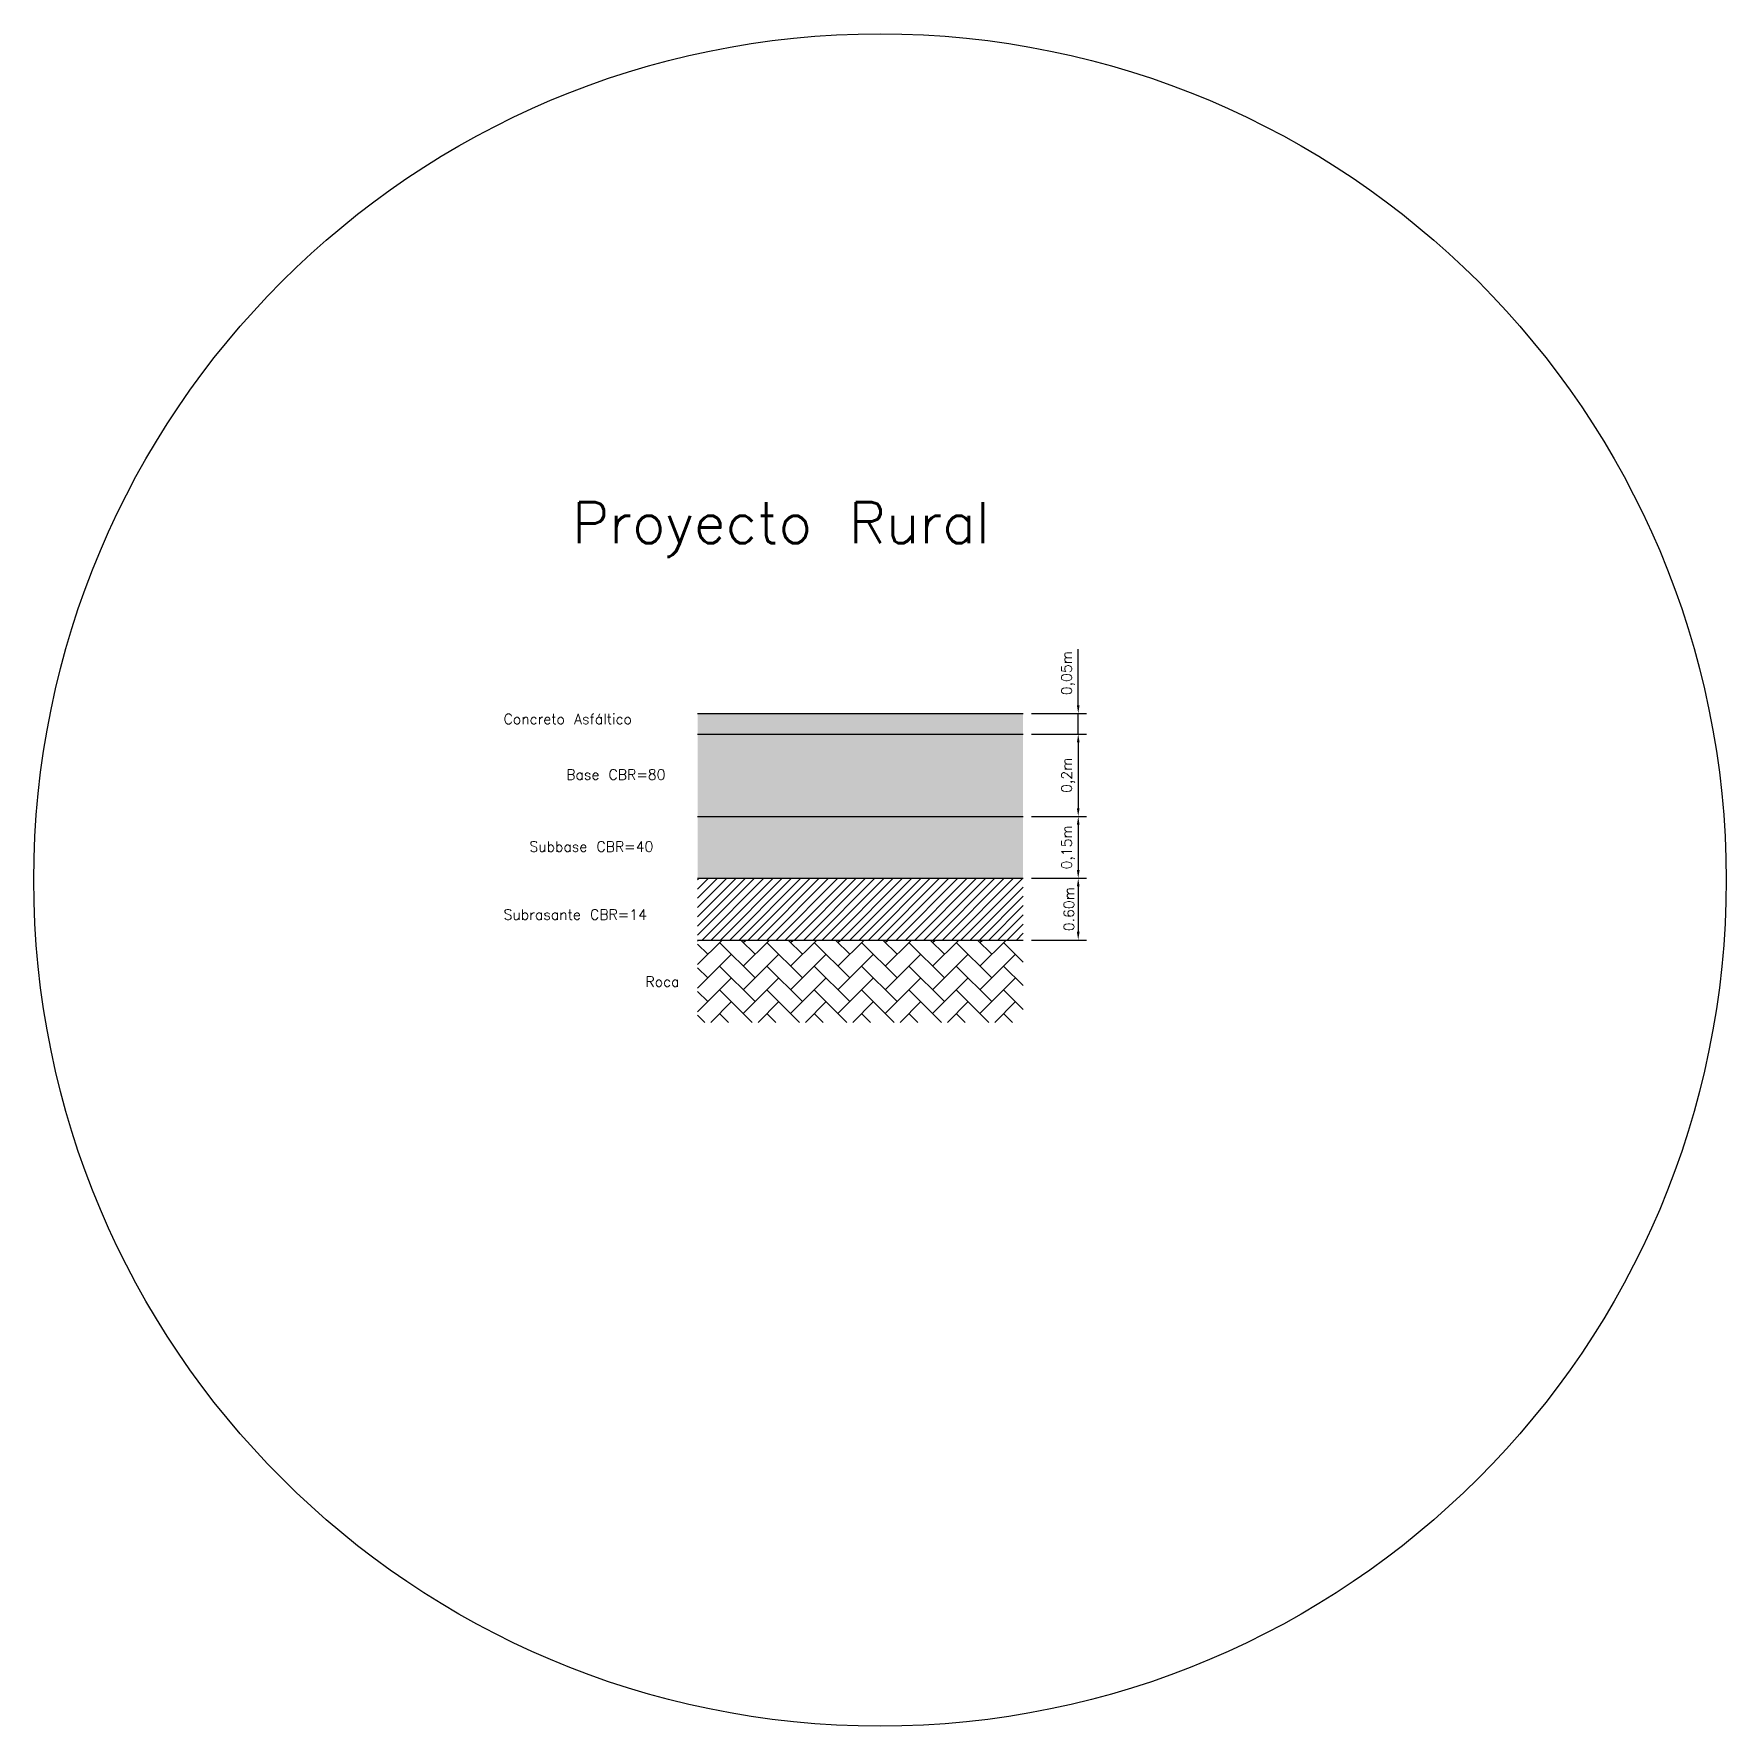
# Model space of a CAD drawing. Header units: millimetres. Extents: x 973.91 to 983.46, y 765.7 to 769.8.
# Drawn here: x 979.352 to 983.462, y 765.695 to 769.805 of the extents above; entities that cross this region are included whole.
import ezdxf

# ---------------------------------------------------------------- set-up
doc = ezdxf.new("R2010")
doc.units = ezdxf.units.MM
doc.styles.get("Standard").update_dxf_attribs({"font": 'txt.shx', "height": 0.025})
doc.dimstyles.new('Paquete', dxfattribs={"dimtxt": 0.01, "dimasz": 0.02, "dimexe": 0.02, "dimexo": 0.02, "dimgap": 0.01, "dimtad": 1, "dimtxsty": 'Standard', "dimcen": 0.02, "dimadec": 0, "dimazin": 0, "dimtfac": 1, "dimtmove": 0, "dimatfit": 3, "dimfxl": 0, "dimarcsym": 0})

msp = doc.modelspace()

# ---------------------------------------------------------------- texts
at = {"color": 6}
msp.add_text('Proyecto Rural', height=0.1, dxfattribs=at).set_placement((980.6593, 768.5677))
for s, p in [('Concreto Asfáltico', (980.4931, 768.1283)), ('Base CBR=80', (980.6452, 767.9932)), ('Subbase CBR=40', (980.5558, 767.8185)), ('Subrasante CBR=14', (980.4931, 767.6534)), ('Roca', (980.8375, 767.4906))]:
    msp.add_text(s, height=0.025).set_placement(p)

# ---------------------------------------------------------------- blocks, each defined once
blk = doc.blocks.new('*D11')
at = {"color": 0, "lineweight": -2}
for p, q in [((981.8884, 768.1741), (981.8884, 768.31)), ((981.7747, 768.1541), (981.9084, 768.1541)), ((981.8884, 768.1041), (981.8884, 768.1541)), ((981.7747, 768.1041), (981.9084, 768.1041)), ((981.8884, 768.0841), (981.8884, 768.0641))]:
    blk.add_line(p, q, dxfattribs=at)
at = {"color": 0}
for points in [[(981.8851, 768.1741), (981.8917, 768.1741), (981.8884, 768.1541)], [(981.8851, 768.0841), (981.8917, 768.0841), (981.8884, 768.1041)]]:
    blk.add_solid(points, dxfattribs=at)
at = {"layer": 'Defpoints', "color": 0}
for p in [(981.7547, 768.1541), (981.8884, 768.1541), (981.7547, 768.1041)]:
    blk.add_point(p, dxfattribs=at)
at = {"color": 0, "insert": (981.8638, 768.2521), "char_height": 0.025, "attachment_point": 5, "rotation": 90}
blk.add_mtext('0,05m', dxfattribs=at)
blk = doc.blocks.new('*D8')
at = {"color": 0, "lineweight": -2}
for p, q in [((981.7747, 768.1041), (981.9084, 768.1041)), ((981.8884, 768.0841), (981.8884, 767.9241)), ((981.7747, 767.9041), (981.9084, 767.9041))]:
    blk.add_line(p, q, dxfattribs=at)
at = {"color": 0}
for points in [[(981.8851, 768.0841), (981.8917, 768.0841), (981.8884, 768.1041)], [(981.8851, 767.9241), (981.8917, 767.9241), (981.8884, 767.9041)]]:
    blk.add_solid(points, dxfattribs=at)
at = {"layer": 'Defpoints', "color": 0}
for p in [(981.7547, 768.1041), (981.7547, 767.9041), (981.8884, 767.9041)]:
    blk.add_point(p, dxfattribs=at)
at = {"color": 0, "insert": (981.8638, 768.0041), "char_height": 0.025, "attachment_point": 5, "rotation": 90}
blk.add_mtext('0,2m', dxfattribs=at)
blk = doc.blocks.new('*D10')
at = {"color": 0, "lineweight": -2}
for p, q in [((981.7747, 767.9041), (981.9084, 767.9041)), ((981.8884, 767.8841), (981.8884, 767.7741)), ((981.7747, 767.7541), (981.9084, 767.7541))]:
    blk.add_line(p, q, dxfattribs=at)
at = {"color": 0}
for points in [[(981.8851, 767.8841), (981.8917, 767.8841), (981.8884, 767.9041)], [(981.8851, 767.7741), (981.8917, 767.7741), (981.8884, 767.7541)]]:
    blk.add_solid(points, dxfattribs=at)
at = {"layer": 'Defpoints', "color": 0}
for p in [(981.7547, 767.9041), (981.7547, 767.7541), (981.8884, 767.7541)]:
    blk.add_point(p, dxfattribs=at)
at = {"color": 0, "insert": (981.8638, 767.8291), "char_height": 0.025, "attachment_point": 5, "rotation": 90}
blk.add_mtext('0,15m', dxfattribs=at)
blk = doc.blocks.new('*D9')
at = {"color": 0, "lineweight": -2}
for p, q in [((981.7747, 767.7541), (981.9084, 767.7541)), ((981.8884, 767.7341), (981.8884, 767.6241)), ((981.7747, 767.6041), (981.9084, 767.6041))]:
    blk.add_line(p, q, dxfattribs=at)
at = {"color": 0}
for points in [[(981.8851, 767.7341), (981.8917, 767.7341), (981.8884, 767.7541)], [(981.8851, 767.6241), (981.8917, 767.6241), (981.8884, 767.6041)]]:
    blk.add_solid(points, dxfattribs=at)
at = {"layer": 'Defpoints', "color": 0}
for p in [(981.7547, 767.7541), (981.7547, 767.6041), (981.8884, 767.6041)]:
    blk.add_point(p, dxfattribs=at)
at = {"color": 0, "insert": (981.8659, 767.6791), "char_height": 0.025, "attachment_point": 5, "rotation": 90}
blk.add_mtext('0.60m', dxfattribs=at)

# ---------------------------------------------------------------- dimensions: what is measured, and where the dimension line sits
for base, p1, p2, picture, middle in [((981.8884, 768.1541), (981.7547, 768.1041), (981.7547, 768.1541), '*D11', (981.8638, 768.2521)), ((981.8884, 767.9041), (981.7547, 768.1041), (981.7547, 767.9041), '*D8', (981.8638, 768.0041)), ((981.8884, 767.7541), (981.7547, 767.9041), (981.7547, 767.7541), '*D10', (981.8638, 767.8291))]:
    dim = msp.add_linear_dim(base=base, p1=p1, p2=p2, angle=90, dimstyle='Paquete', override={"dimpost": 'm'})
    dim.commit()
    dim.dimension.update_dxf_attribs({"geometry": picture, "text_midpoint": middle})
dim = msp.add_linear_dim(base=(981.8884, 767.6041), p1=(981.7547, 767.7541), p2=(981.7547, 767.6041), angle=90, text='0.60m', dimstyle='Paquete', override={"dimpost": 'm'})
dim.commit()
dim.dimension.update_dxf_attribs({"geometry": '*D9', "text_midpoint": (981.8659, 767.6791)})

# ---------------------------------------------------------------- hatches: boundary and pattern name
msp.add_hatch(color=256).paths.add_polyline_path([(981.7547, 768.1541), (980.9641, 768.1541), (980.9641, 768.1041), (981.7547, 768.1041)])
h = msp.add_hatch()
h.set_pattern_fill('GRAVEL', color=256, scale=0.001, style=0)
h.set_pattern_definition([(228.0128, (4.4837623, 0.0254), (-0.203200172659, -0.228600280895), [0.00341721, -0.338305]), (184.9697, (4.4814763, 0.02286), (0.3048004930618, 0.0253998207539), [0.00586405, -0.58054]), (132.5104, (4.4756343, 0.022352), (0.2539998151833, -0.2794002729246), [0.00413482, -0.409347]), (267.2737, (4.4657283, 0.016002), (0.0253998897083, 0.5079998365337), [0.00534005, -0.528664]), (292.8337, (4.4654743, 0.010668), (-0.127000360555, 0.3048001733005), [0.00523634, -0.518398]), (357.2737, (4.4675063, 0.005842), (-0.5079998365337, 0.0253998897083), [0.00534005, -0.528664]), (37.6942, (4.4728403, 0.005588), (-0.3302002086124, -0.25399977356985), [0.00706194, -0.699131]), (72.2553, (4.4784283, 0.009906), (0.1778003556547, 0.5588001620604), [0.0066672, -0.660053]), (121.4296, (4.4804603, 0.016256), (-0.2032000523526, 0.3301996115997), [0.00535813, -0.530455]), (175.2364, (4.4776663, 0.020828), (0.2793997805305, -0.0253997616272), [0.00611713, -0.299739]), (222.3974, (4.4715703, 0.021336), (-0.3048000091724, -0.27939963650637), [0.00791078, -0.783168]), (138.8141, (4.4908743, 0.015748), (-0.1777998867422, 0.1523997655712), [0.00270005, -0.267306]), (171.4692, (4.4888423, 0.017526), (0.3301994959559, -0.0508001280005), [0.00513682, -0.508546]), (225, (4.483762, 0.018288), (-5e-18, -0.02539998269), [0.00359209, -0.0323289]), (203.1986, (4.4819843, 0.021336), (0.127000428256, 0.050800222743), [0.00193441, -0.191506]), (291.8014, (4.4802063, 0.020574), (-0.025400017819, 0.076200049087), [0.00273566, -0.134048]), (30.9638, (4.4812223, 0.018034), (0.076199919548, 0.050800039587), [0.0044432, -0.143663]), (161.5651, (4.485032, 0.02032), (0.05080002318, -0.025399962225), [0.00321287, -0.077109]), (16.3895, (4.4654743, 0.020574), (0.2540001401397, 0.0761998414997), [0.00450088, -0.445588]), (70.3462, (4.4697923, 0.021844), (-0.1015997168868, -0.2793996048855), [0.00377599, -0.373822]), (293.1986, (4.4850323, 0.0254), (-0.050800222743, 0.127000428256), [0.0038688, -0.189572]), (343.6105, (4.4865563, 0.021844), (-0.2540001401397, 0.0761998414997), [0.00450088, -0.445588]), (339.444, (4.4654743, 0.004826), (-0.1270001576426, 0.0507999383605), [0.00434035, -0.212677]), (294.7751, (4.4695383, 0.003302), (-0.1269997040363, 0.2793998702616), [0.00363672, -0.360036]), (66.8014, (4.4852863, 0), (0.050800222743, 0.127000428256), [0.0038688, -0.189572]), (17.354, (4.4868103, 0.003556), (-0.3302000178186, -0.101599846756), [0.00425783, -0.421524]), (69.444, (4.4728403, 0), (-0.0507999383605, -0.1270001576426), [0.00217018, -0.214848]), (101.3099, (4.4837623, 0), (-0.025399874629, 0.10159967461), [0.00129515, -0.12822]), (165.9638, (4.4835083, 0.00127), (0.076200053547, -0.02539995604), [0.00523634, -0.0994905]), (186.009, (4.4784283, 0.00254), (0.2539996254443, 0.0253999406855), [0.00485267, -0.480414]), (303.6901, (4.481222, 0.015748), (-0.025400008713, 0.050799950992), [0.00366324, -0.0879178]), (353.1572, (4.4832543, 0.0127), (0.4318001785664, -0.05080022751655), [0.00639557, -0.63316]), (60.9454, (4.4896043, 0.011938), (-0.1015997636583, -0.1777995761083), [0.00261508, -0.258894]), (90, (4.490874, 0.014224), (-0.0254, 0.0254), [0.001524, -0.023876]), (120.2564, (4.4779203, 0.003302), (0.1015997846684, -0.1777999103248), [0.00352867, -0.349339]), (48.0128, (4.4761423, 0.00635), (0.203200172659, 0.228600280895), [0.00683443, -0.334888]), (0, (4.480714, 0.01143), (0.0254, 0.0254), [0.006604, -0.018796]), (325.3048, (4.4873183, 0.01143), (-0.2539995599095, 0.1778000169048), [0.0040161, -0.397593]), (254.0546, (4.4906203, 0.009144), (-0.025400064797, -0.101600242032), [0.00369829, -0.181217]), (207.646, (4.4896043, 0.005588), (-0.4825998304902, -0.2540001597472), [0.00602145, -0.596125]), (175.4261, (4.4842703, 0.002794), (-0.3302000760475, 0.0253998771122), [0.00637029, -0.630658]), (175.4261, (4.4842703, 0.002794), (-0.3302000760475, 0.0253998771122), [0.00637029, -0.630658])])
h.paths.add_polyline_path([(981.7547, 768.1041), (980.9641, 768.1041), (980.9641, 767.9041), (981.7547, 767.9041)])
h = msp.add_hatch()
h.set_pattern_fill('GRAVEL', color=256, scale=0.002, style=0)
h.set_pattern_definition([(228.0128, (0.036576, 0.0508), (-0.406400345318, -0.45720056179), [0.00683442, -0.67661]), (184.9697, (0.032004, 0.04572), (0.6096009861236, 0.0507996415077), [0.0117281, -1.16108]), (132.5104, (0.02032, 0.044704), (0.507999630367, -0.558800545849), [0.00826964, -0.818694]), (267.2737, (0.000508, 0.032004), (0.0507997794166, 1.0159996730673), [0.0106801, -1.057328]), (292.8337, (0, 0.021336), (-0.25400072111, 0.609600346601), [0.01047268, -1.036796]), (357.2737, (0.004064, 0.011684), (-1.0159996730673, 0.0507997794166), [0.0106801, -1.057328]), (37.6942, (0.014732, 0.011176), (-0.6604004172248, -0.5079995471397), [0.01412388, -1.398262]), (72.2553, (0.025908, 0.019812), (0.3556007113093, 1.1176003241207), [0.0133344, -1.320106]), (121.4296, (0.029972, 0.032512), (-0.4064001047053, 0.6603992231995), [0.01071626, -1.06091]), (175.2364, (0.024384, 0.041656), (0.558799561061, -0.050799523254), [0.01223426, -0.599478]), (222.3974, (0.012192, 0.042672), (-0.6096000183448, -0.5587992730127), [0.01582156, -1.566336]), (138.8141, (0.0508, 0.031496), (-0.355599773484, 0.304799531142), [0.0054001, -0.534612]), (171.4692, (0.046736, 0.035052), (0.660398991912, -0.101600256001), [0.01027364, -1.017092]), (225, (0.036576, 0.036576), (-1e-17, -0.0507999654), [0.00718418, -0.0646578]), (203.1986, (0.03302, 0.042672), (0.254000856512, 0.101600445486), [0.00386882, -0.383012]), (291.8014, (0.029464, 0.041148), (-0.05080003564, 0.152400098175), [0.00547132, -0.268096]), (30.9638, (0.031496, 0.036068), (0.152399839096, 0.101600079173), [0.0088864, -0.287326]), (161.5651, (0.039116, 0.04064), (0.10160004636, -0.05079992445), [0.00642574, -0.154218]), (16.3895, (0, 0.041148), (0.5080002802794, 0.1523996829994), [0.00900176, -0.891176]), (70.3462, (0.008636, 0.043688), (-0.2031994337735, -0.558799209771), [0.00755198, -0.747644]), (293.1986, (0.039116, 0.0508), (-0.101600445486, 0.254000856512), [0.0077376, -0.379144]), (343.6105, (0.042164, 0.043688), (-0.5080002802794, 0.1523996829994), [0.00900176, -0.891176]), (339.444, (0, 0.009652), (-0.254000315285, 0.10159987672), [0.0086807, -0.425354]), (294.7751, (0.008128, 0.006604), (-0.253999408073, 0.558799740523), [0.00727344, -0.720072]), (66.8014, (0.039624, 0), (0.101600445486, 0.254000856512), [0.0077376, -0.379144]), (17.354, (0.042672, 0.007112), (-0.660400035637, -0.203199693512), [0.00851566, -0.843048]), (69.444, (0.014732, 0), (-0.10159987672, -0.254000315285), [0.00434036, -0.429696]), (101.3099, (0.036576, 0), (-0.05079974926, 0.20319934922), [0.0025903, -0.25644]), (165.9638, (0.036068, 0.00254), (0.1524001071, -0.05079991208), [0.01047268, -0.198981]), (186.009, (0.025908, 0.00508), (0.5079992508886, 0.050799881371), [0.00970534, -0.960828]), (303.6901, (0.031496, 0.031496), (-0.05080001743, 0.10159990198), [0.00732648, -0.1758356]), (353.1572, (0.03556, 0.0254), (0.863600357133, -0.101600455033), [0.01279114, -1.26632]), (60.9454, (0.04826, 0.023876), (-0.203199527317, -0.355599152217), [0.00523016, -0.517788]), (90, (0.0508, 0.02845), (-0.0508, 0.0508), [0.003048, -0.047752]), (120.2564, (0.024892, 0.006604), (0.203199569337, -0.35559982065), [0.00705734, -0.698678]), (48.0128, (0.021336, 0.0127), (0.406400345318, 0.45720056179), [0.01366886, -0.669776]), (0, (0.03048, 0.02286), (0.0508, 0.0508), [0.013208, -0.037592]), (325.3048, (0.043688, 0.02286), (-0.507999119819, 0.35560003381), [0.0080322, -0.795186]), (254.0546, (0.050292, 0.018288), (-0.050800129594, -0.203200484064), [0.00739658, -0.362434]), (207.646, (0.04826, 0.011176), (-0.9651996609805, -0.5080003194945), [0.0120429, -1.19225]), (175.4261, (0.037592, 0.005588), (-0.660400152095, 0.0507997542244), [0.01274058, -1.261316]), (175.4261, (0.037592, 0.005588), (-0.660400152095, 0.0507997542244), [0.01274058, -1.261316])])
h.paths.add_polyline_path([(981.7547, 767.7541), (981.7547, 767.9041), (980.9641, 767.9041), (980.9641, 767.7541)])
h = msp.add_hatch()
h.set_pattern_fill('LINE', color=256, scale=0.005, angle=45, style=0)
h.paths.add_polyline_path([(981.7547, 767.6041), (981.7547, 767.7541), (980.9641, 767.7541), (980.9641, 767.6041)])
h = msp.add_hatch()
h.set_pattern_fill('AR-HBONE', color=256, scale=0.0004, style=0)
h.set_pattern_definition([(45, (0, 0.44), (6e-18, 0.0574736392), [0.12192, -0.04064]), (135, (0.028737, 0.468737), (6e-18, 0.0574736392), [0.12192, -0.04064])])
h.paths.add_polyline_path([(981.7547, 767.4041), (981.7547, 767.6041), (980.9641, 767.6041), (980.9641, 767.4041)])

# ---------------------------------------------------------------- linework, layer by layer
at = {"lineweight": 30}
for p, q in [((980.9641, 768.1541), (981.7547, 768.1541)), ((980.9641, 768.1041), (981.7547, 768.1041)), ((980.9641, 767.9041), (981.7547, 767.9041)), ((980.9641, 767.7541), (981.7547, 767.7541)), ((980.9641, 767.6041), (981.7547, 767.6041))]:
    msp.add_line(p, q, dxfattribs=at)
at = {"color": 6}
msp.add_circle((981.4071, 767.7499), 2.0547, dxfattribs=at)

msp.set_redraw_order([(e.dxf.handle, doc.entitydb.next_handle()) for e in msp.query("TEXT MTEXT ATTDEF DIMENSION ARC_DIMENSION")])  # texts and dimensions are drawn at this point

doc.saveas('drawing.dxf')
